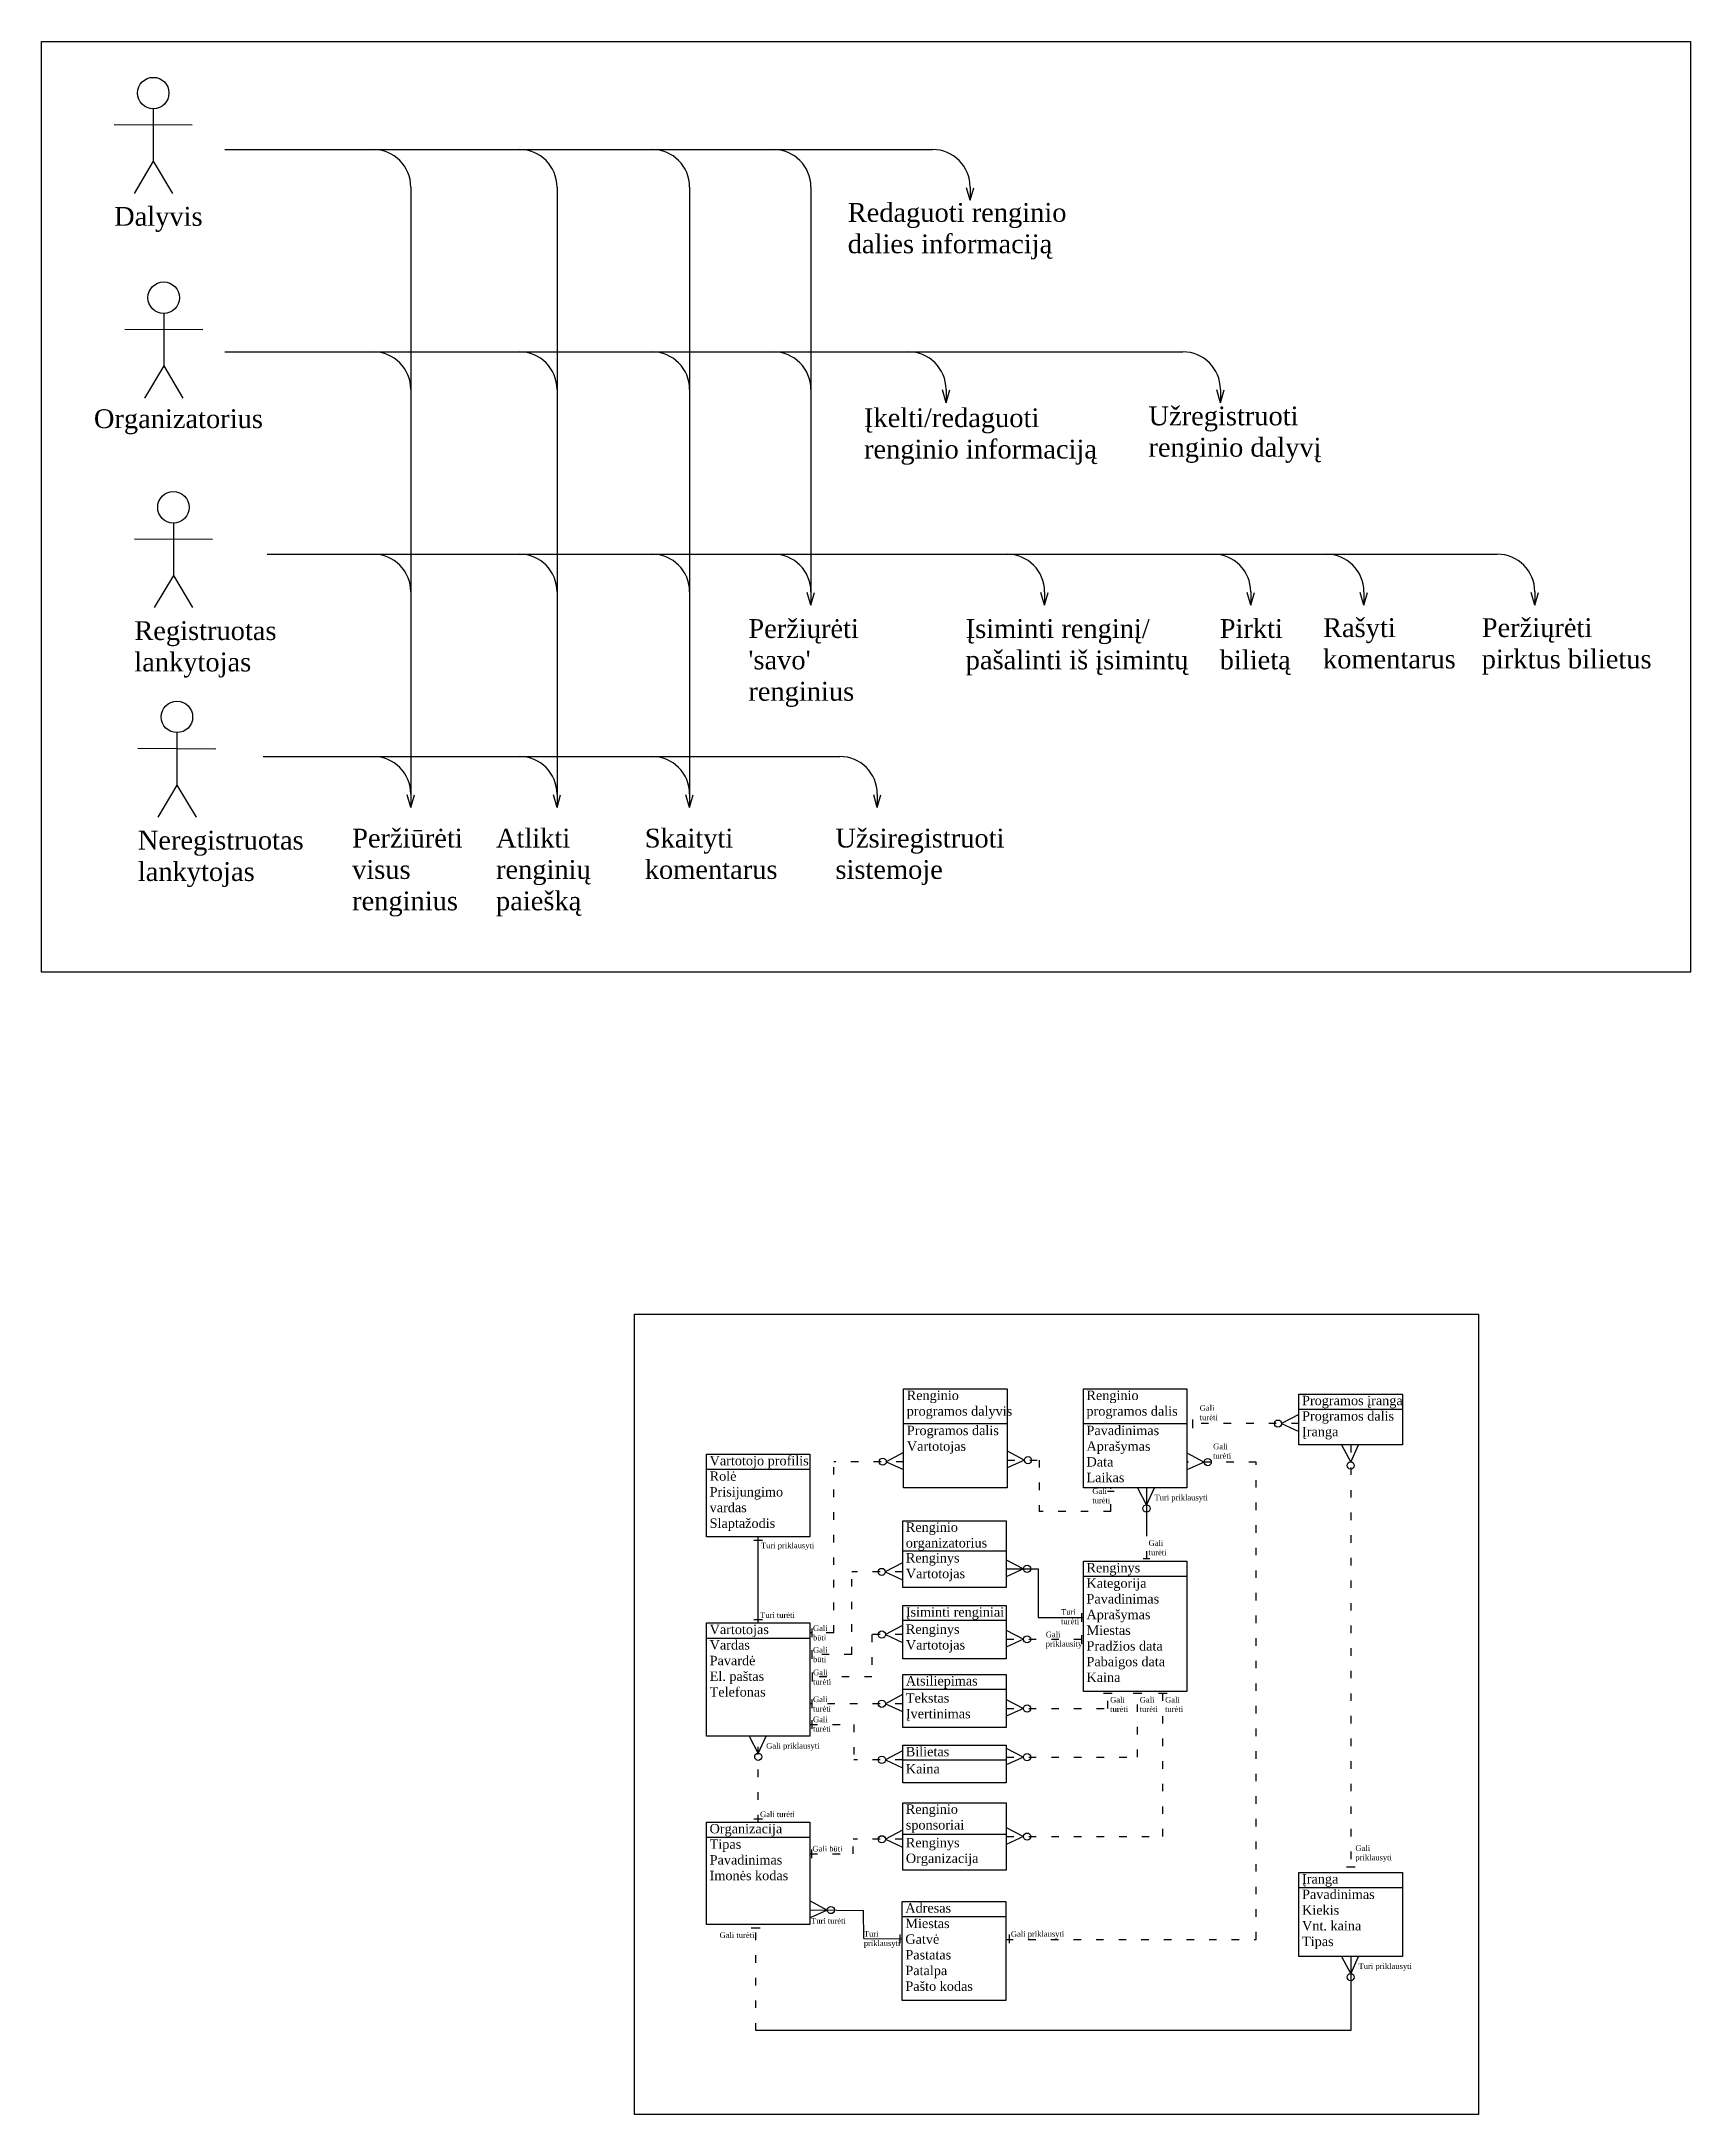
# Model space of a CAD drawing. Header units: inches. Extents: x -80.6 to 7.2, y -62.6 to -7.5.
# Drawn here: x -80.6 to -36.8, y -62.6 to -7.5 of the extents above; entities that cross this region are included whole.
import ezdxf

# ---------------------------------------------------------------- set-up
doc = ezdxf.new("R2010")
doc.units = ezdxf.units.IN
doc.header["$MEASUREMENT"] = 0
doc.linetypes.add('N4024N4', pattern=[0.6, 0.2, -0.4])
doc.layers.add('kabeliai', color=250, linetype='Continuous', lineweight=30)
doc.styles.add('TNR', font='times.ttf', dxfattribs={"height": 0.25})

msp = doc.modelspace()

# ---------------------------------------------------------------- texts
at = {"layer": 'kabeliai', "color": 5, "attachment_point": 1, "style": 'TNR'}
for s, width, insert, char_height in [('{\\C7;Dalyvis}', 2.49375, (-78.68, -11.898), 0.5), ('{\\C7;Organizatorius}', 2.49375, (-79.216, -17.271), 0.5), ('{\\C7;Registruotas lankytojas}', 2.49375, (-78.143, -22.899), 0.5), ('{\\C7;Neregistruotas lankytojas}', 2.55547, (-78.05, -28.464), 0.5), ('Renginio programos dalyvis', 2.95416, (-57.632, -43.332), 0.25), ('Renginio programos dalis', 2.95416, (-52.86, -43.332), 0.25), ('Programos įranga', 2.95416, (-47.136, -43.469), 0.25), ('{\\C7;Gali turėti}', 0.68155, (-49.853, -43.718), 0.15), ('{\\C7;Programos dalis\\PĮranga}', 2.49375, (-47.135, -43.879), 0.25), ('{\\C7;Programos dalis\\PVartotojas}', 2.49375, (-57.63, -44.264), 0.25), ('{\\C7;Pavadinimas\\PAprašymas\\PData\\PLaikas}', 2.49375, (-52.859, -44.264), 0.25), ('Vartotojo profilis', 2.95416, (-62.867, -45.067), 0.25), ('{\\C7;Gali turėti}', 0.68155, (-49.496, -44.739), 0.15), ('{\\C7;Rolė\\PPrisijungimo vardas\\PSlaptažodis}', 2.49375, (-62.866, -45.477), 0.25), ('{\\C7;Gali turėti}', 0.68155, (-52.705, -45.924), 0.15), ('{\\C7;Turi priklausyti}', 2.49375, (-51.054, -46.096), 0.15), ('Renginio organizatorius', 3.0803, (-57.657, -46.832), 0.25), ('{\\C7;Gali turėti}', 0.68155, (-51.21, -47.304), 0.15), ('{\\C7;Turi priklausyti}', 2.49375, (-61.503, -47.367), 0.15), ('{\\C7;Renginys\\PVartotojas}', 2.49375, (-57.656, -47.647), 0.25), ('{\\C7;Kategorija\\PPavadinimas\\PAprašymas\\PMiestas\\PPradžios data\\PPabaigos data\\PKaina}', 2.49375, (-52.859, -48.319), 0.25), ('Renginys', 2.95416, (-52.86, -47.91), 0.25), ('Vartotojas', 2.95416, (-62.867, -49.548), 0.25), ('{\\C7;Turi turėti}', 2.49375, (-61.528, -49.217), 0.15), ('{\\C7;Renginys\\PVartotojas}', 2.49375, (-57.656, -49.541), 0.25), ('Įsiminti renginiai', 3.0803, (-57.657, -49.085), 0.25), ('{\\C7;Turi turėti}', 0.50221, (-53.534, -49.135), 0.15), ('{\\C7;Vardas\\PPavardė\\PEl. paštas\\PTelefonas}', 2.49375, (-62.866, -49.958), 0.25), ('{\\C7;Gali būti}', 0.68155, (-60.122, -49.567), 0.15), ('{\\C7;Gali priklausity}', 0.68155, (-53.94, -49.732), 0.15), ('{\\C7;Gali būti}', 0.68155, (-60.122, -50.144), 0.15), ('{\\C7;Gali turėti}', 0.68155, (-60.119, -50.74), 0.15), ('Atsiliepimas', 2.1622, (-57.657, -50.913), 0.25), ('{\\C7;Gali turėti}', 0.68155, (-60.122, -51.454), 0.15), ('{\\C7;Tekstas\\PĮvertinimas}', 2.49375, (-57.656, -51.369), 0.25), ('{\\C7;Gali turėti}', 0.68155, (-52.23, -51.467), 0.15), ('{\\C7;Gali turėti}', 0.68155, (-51.445, -51.467), 0.15), ('{\\C7;Gali turėti}', 0.86577, (-50.771, -51.467), 0.15), ('{\\C7;Gali turėti}', 0.68155, (-60.122, -51.987), 0.15), ('{\\C7;Gali priklausyti}', 2.49375, (-61.364, -52.69), 0.15), ('Bilietas', 2.1622, (-57.657, -52.794), 0.25), ('{\\C7;Kaina}', 2.49375, (-57.656, -53.249), 0.25), ('{\\C7;Gali turėti}', 2.49375, (-61.528, -54.508), 0.15), ('Renginio sponsoriai', 2.1622, (-57.657, -54.321), 0.25), ('Organizacija', 2.95416, (-62.867, -54.84), 0.25), ('{\\C7;Tipas\\PPavadinimas\\PImonės kodas}', 2.49375, (-62.866, -55.25), 0.25), ('{\\C7;Gali būti}', 2.49375, (-60.136, -55.421), 0.15), ('{\\C7;Renginys\\POrganizacija}', 2.49375, (-57.656, -55.21), 0.25), ('{\\C7;Gali priklausyti}', 0.89155, (-45.718, -55.405), 0.15), ('{\\C7;Pavadinimas\\PKiekis\\PVnt. kaina\\PTipas}', 2.49375, (-47.135, -56.583), 0.25), ('Įranga', 2.95416, (-47.136, -56.173), 0.25), ('Adresas', 2.95416, (-57.671, -56.945), 0.25), ('{\\C7;Gali turėti}', 2.49375, (-62.602, -57.717), 0.15), ('{\\C7;Turi turėti}', 2.49375, (-60.174, -57.337), 0.15), ('{\\C7;Turi priklausyti}', 1.01144, (-58.771, -57.682), 0.15), ('{\\C7;Miestas\\PGatvė\\PPastatas\\PPatalpa\\PPašto kodas}', 2.49375, (-57.669, -57.355), 0.25), ('{\\C7;Gali priklausyti}', 2.49375, (-54.867, -57.685), 0.15), ('{\\C7;Turi priklausyti}', 2.49375, (-45.633, -58.541), 0.15)]:
    msp.add_mtext_dynamic_manual_height_columns(s, width=width, gutter_width=1.25, heights=[0], dxfattribs=dict(at, insert=insert, char_height=char_height))
at = {"layer": 'kabeliai', "color": 7, "char_height": 0.5, "attachment_point": 1, "style": 'TNR'}
for s, width, insert in [('Redaguoti renginio dalies informaciją', 6.37233, (-59.2, -11.794)), ('Įkelti/redaguoti renginio informaciją', 6.37233, (-58.767, -17.246)), ('Užregistruoti renginio dalyvį', 6.37233, (-51.212, -17.197)), ("Peržiųrėti 'savo' renginius", 4.54654, (-61.838, -22.844)), ('Įsiminti renginį/ pašalinti iš įsimintų', 6.37233, (-56.066, -22.844)), ('Pirkti bilietą', 2.70408, (-49.322, -22.844)), ('Rašyti komentarus', 4.54654, (-46.578, -22.82)), ('Peržiųrėti pirktus bilietus', 4.54654, (-42.363, -22.82)), ('Peržiūrėti visus renginius', 3.42245, (-72.359, -28.409)), ('Atlikti renginių paiešką', 3.55167, (-68.539, -28.409)), ('Skaityti komentarus', 4.54654, (-64.588, -28.409)), ('Užsiregistruoti sistemoje', 4.54654, (-59.526, -28.409))]:
    msp.add_mtext_dynamic_manual_height_columns(s, width=width, gutter_width=1.25, heights=[0], dxfattribs=dict(at, insert=insert))

# ---------------------------------------------------------------- linework, layer by layer
at = {"layer": 'kabeliai', "color": 7}
for p, q in [((-77.641, -9.292), (-77.641, -10.684)), ((-78.677, -9.709), (-76.606, -9.719)), ((-75.737, -10.373), (-56.945, -10.373)), ((-77.641, -10.684), (-78.151, -11.538)), ((-77.641, -10.684), (-77.132, -11.538)), ((-70.801, -11.37), (-70.801, -27.843)), ((-66.919, -11.37), (-66.919, -27.667)), ((-63.397, -11.37), (-63.397, -27.667)), ((-60.176, -11.37), (-60.176, -22.469)), ((-55.949, -11.722), (-56.045, -11.386)), ((-55.949, -11.37), (-55.949, -11.722)), ((-55.949, -11.722), (-55.852, -11.386)), ((-77.362, -14.726), (-77.362, -16.119)), ((-78.398, -15.143), (-76.327, -15.154)), ((-75.737, -15.747), (-50.3, -15.747)), ((-77.362, -16.119), (-77.872, -16.973)), ((-77.362, -16.119), (-76.853, -16.973)), ((-70.801, -16.743), (-70.801, -21.12)), ((-66.919, -16.743), (-66.919, -21.12)), ((-63.397, -16.743), (-63.397, -21.12)), ((-60.176, -16.743), (-60.176, -21.12)), ((-56.589, -17.096), (-56.685, -16.759)), ((-56.589, -16.743), (-56.589, -17.096)), ((-56.589, -17.096), (-56.492, -16.759)), ((-49.303, -17.096), (-49.4, -16.759)), ((-49.303, -16.743), (-49.303, -17.096)), ((-49.303, -17.096), (-49.207, -16.759)), ((-77.105, -20.292), (-77.105, -21.685)), ((-78.14, -20.709), (-76.069, -20.72)), ((-74.611, -21.12), (-41.952, -21.12)), ((-77.105, -21.685), (-77.614, -22.539)), ((-77.105, -21.685), (-76.595, -22.539)), ((-70.801, -22.117), (-70.801, -26.494)), ((-66.919, -22.117), (-66.919, -26.494)), ((-63.397, -22.117), (-63.397, -26.494)), ((-60.176, -22.469), (-60.273, -22.133)), ((-60.176, -22.117), (-60.176, -22.469)), ((-60.176, -22.469), (-60.08, -22.133)), ((-53.972, -22.469), (-54.069, -22.133)), ((-53.972, -22.117), (-53.972, -22.469)), ((-53.972, -22.469), (-53.876, -22.133)), ((-48.497, -22.469), (-48.594, -22.133)), ((-48.497, -22.117), (-48.497, -22.469)), ((-48.497, -22.469), (-48.4, -22.133)), ((-45.493, -22.469), (-45.59, -22.133)), ((-45.493, -22.117), (-45.493, -22.469)), ((-45.493, -22.469), (-45.397, -22.133)), ((-40.955, -22.469), (-41.052, -22.133)), ((-40.955, -22.117), (-40.955, -22.469)), ((-40.955, -22.469), (-40.859, -22.133)), ((-77.012, -25.857), (-77.012, -27.25)), ((-78.048, -26.274), (-75.976, -26.285)), ((-74.722, -26.494), (-59.41, -26.494)), ((-77.012, -27.25), (-77.521, -28.104)), ((-77.012, -27.25), (-76.503, -28.104)), ((-70.801, -27.843), (-70.898, -27.506)), ((-70.801, -27.49), (-70.801, -27.843)), ((-70.801, -27.843), (-70.704, -27.506)), ((-66.919, -27.843), (-67.016, -27.506)), ((-66.919, -27.49), (-66.919, -27.843)), ((-66.919, -27.843), (-66.823, -27.506)), ((-63.397, -27.843), (-63.494, -27.506)), ((-63.397, -27.49), (-63.397, -27.843)), ((-63.397, -27.843), (-63.301, -27.506)), ((-58.413, -27.843), (-58.51, -27.506)), ((-58.413, -27.49), (-58.413, -27.843)), ((-58.413, -27.843), (-58.316, -27.506)), ((-50.042, -44.096), (-50.042, -44.327)), ((-52.304, -46.004), (-52.126, -46.004)), ((-51.265, -45.915), (-51.265, -47.002)), ((-61.459, -47.314), (-61.691, -47.314)), ((-61.575, -49.503), (-61.575, -47.218)), ((-51.358, -47.789), (-51.18, -47.789)), ((-54.143, -48.063), (-54.143, -49.356)), ((-61.459, -49.42), (-61.691, -49.42)), ((-52.995, -49.243), (-52.995, -49.475)), ((-60.149, -49.648), (-60.149, -49.88)), ((-52.99, -49.822), (-52.99, -50.053)), ((-60.149, -50.225), (-60.149, -50.456)), ((-60.146, -50.822), (-60.146, -51.053)), ((-60.149, -51.536), (-60.149, -51.767)), ((-52.174, -51.375), (-52.405, -51.375)), ((-51.389, -51.375), (-51.62, -51.375)), ((-50.714, -51.375), (-50.946, -51.375)), ((-60.149, -52.086), (-60.149, -52.317)), ((-61.459, -54.715), (-61.691, -54.715)), ((-60.16, -55.516), (-60.16, -55.748)), ((-45.728, -55.987), (-45.959, -55.987)), ((-58.771, -57.882), (-58.78, -57.134)), ((-61.528, -57.604), (-61.759, -57.604)), ((-57.812, -57.773), (-57.812, -58.005)), ((-54.912, -57.778), (-54.912, -58.009)), ((-45.844, -58.361), (-45.844, -60.326)), ((-45.844, -60.326), (-61.643, -60.326))]:
    msp.add_line(p, q, dxfattribs=at)
at = {"layer": 'kabeliai', "color": 5}
for p, q in [((-47.218, -43.822), (-44.47, -43.822)), ((-57.714, -44.208), (-54.965, -44.208)), ((-52.942, -44.208), (-50.194, -44.208)), ((-62.949, -45.42), (-60.201, -45.42)), ((-57.739, -47.587), (-54.991, -47.587)), ((-52.942, -48.263), (-50.194, -48.263)), ((-57.739, -49.428), (-54.991, -49.428)), ((-62.949, -49.902), (-60.201, -49.902)), ((-57.739, -51.256), (-54.991, -51.256)), ((-57.739, -53.137), (-54.991, -53.137)), ((-62.949, -55.193), (-60.201, -55.193)), ((-57.739, -55.107), (-54.991, -55.107)), ((-47.218, -56.527), (-44.47, -56.527)), ((-57.753, -57.298), (-55.004, -57.298))]:
    msp.add_line(p, q, dxfattribs=at)
at = {"layer": 'kabeliai', "color": 7, "linetype": 'N4024N4'}
for p, q in [((-47.218, -44.208), (-50.194, -44.208)), ((-45.844, -44.772), (-45.844, -56.128)), ((-59.571, -49.761), (-59.571, -45.219)), ((-57.714, -45.219), (-59.571, -45.219)), ((-48.349, -45.229), (-50.194, -45.229)), ((-48.349, -57.906), (-48.349, -45.229)), ((-52.211, -46.543), (-52.211, -45.915)), ((-52.211, -46.543), (-54.118, -46.543)), ((-51.265, -46.997), (-51.265, -47.865)), ((-57.742, -48.147), (-59.091, -48.147)), ((-59.091, -50.337), (-59.091, -48.147)), ((-59.571, -49.761), (-60.201, -49.761)), ((-57.739, -49.81), (-58.557, -49.81)), ((-58.557, -49.81), (-58.557, -50.934)), ((-59.091, -50.337), (-60.201, -50.337)), ((-58.557, -50.934), (-60.198, -50.934)), ((-57.739, -51.648), (-60.201, -51.648)), ((-52.291, -51.772), (-52.291, -51.32)), ((-51.505, -53.064), (-51.505, -51.32)), ((-50.831, -55.173), (-50.831, -51.32)), ((-60.201, -52.198), (-59.034, -52.198)), ((-59.034, -52.198), (-59.034, -53.137)), ((-61.575, -54.795), (-61.575, -52.509)), ((-57.739, -53.137), (-59.034, -53.137)), ((-57.739, -55.246), (-59.053, -55.246)), ((-59.053, -55.635), (-59.053, -55.246)), ((-60.201, -55.635), (-59.053, -55.635)), ((-61.643, -60.326), (-61.643, -57.509)), ((-55.004, -57.906), (-48.349, -57.906))]:
    msp.add_line(p, q, dxfattribs=at)
at = {"layer": 'kabeliai', "color": 7, "lineweight": 25}
msp.add_lwpolyline([(-80.609, -7.503), (-36.819, -7.503), (-36.819, -32.216), (-80.609, -32.216)], close=True, dxfattribs=at)
at = {"layer": 'kabeliai', "color": 7}
msp.add_lwpolyline([(-64.864, -41.306), (-42.451, -41.306), (-42.451, -62.556), (-64.864, -62.556)], close=True, dxfattribs=at)
at = {"layer": 'kabeliai', "color": 5}
for points in [[(-57.714, -43.287), (-54.965, -43.287), (-54.965, -45.915), (-57.714, -45.915)], [(-52.942, -43.287), (-50.194, -43.287), (-50.194, -45.915), (-52.942, -45.915)], [(-47.218, -43.424), (-44.47, -43.424), (-44.47, -44.772), (-47.218, -44.772)], [(-62.949, -45.022), (-60.201, -45.022), (-60.201, -47.218), (-62.949, -47.218)], [(-57.739, -46.787), (-54.991, -46.787), (-54.991, -48.562), (-57.739, -48.562)], [(-52.942, -47.865), (-50.194, -47.865), (-50.194, -51.32), (-52.942, -51.32)], [(-62.949, -49.503), (-60.201, -49.503), (-60.201, -52.509), (-62.949, -52.509)], [(-57.739, -49.04), (-54.991, -49.04), (-54.991, -50.454), (-57.739, -50.454)], [(-57.739, -50.868), (-54.991, -50.868), (-54.991, -52.282), (-57.739, -52.282)], [(-57.739, -52.749), (-54.991, -52.749), (-54.991, -53.748), (-57.739, -53.748)], [(-57.739, -54.276), (-54.991, -54.276), (-54.991, -56.07), (-57.739, -56.07)], [(-62.949, -54.795), (-60.201, -54.795), (-60.201, -57.509), (-62.949, -57.509)], [(-47.218, -56.128), (-44.47, -56.128), (-44.47, -58.361), (-47.218, -58.361)], [(-57.753, -56.9), (-55.004, -56.9), (-55.004, -59.531), (-57.753, -59.531)]]:
    msp.add_lwpolyline(points, close=True, dxfattribs=at)
at = {"layer": 'kabeliai', "color": 7}
for points in [[(-47.221, -43.965), (-47.679, -44.208), (-47.221, -44.416)], [(-57.716, -44.976), (-58.174, -45.219), (-57.716, -45.427)], [(-54.964, -44.935), (-54.506, -45.177), (-54.964, -45.385)], [(-50.193, -44.988), (-49.735, -45.23), (-50.193, -45.439)], [(-46.087, -44.772), (-45.844, -45.23), (-45.636, -44.772)], [(-51.507, -45.915), (-51.265, -46.373), (-51.056, -45.915)], [(-54.99, -47.822), (-54.532, -48.064), (-54.99, -48.273)], [(-57.744, -47.904), (-58.202, -48.147), (-57.744, -48.355)], [(-54.991, -48.063), (-54.143, -48.063)], [(-54.143, -49.356), (-52.942, -49.356)], [(-57.742, -49.567), (-58.199, -49.81), (-57.742, -50.018)], [(-54.99, -49.693), (-54.532, -49.936), (-54.99, -50.144)], [(-57.742, -51.405), (-58.199, -51.648), (-57.742, -51.856)], [(-54.99, -51.531), (-54.532, -51.773), (-54.99, -51.981)], [(-61.818, -52.509), (-61.575, -52.967), (-61.367, -52.509)], [(-54.99, -52.823), (-54.532, -53.065), (-54.99, -53.274)], [(-57.742, -52.894), (-58.199, -53.137), (-57.742, -53.345)], [(-57.742, -55.003), (-58.199, -55.246), (-57.742, -55.454)], [(-54.99, -54.932), (-54.532, -55.175), (-54.99, -55.383)], [(-60.201, -57.124), (-58.771, -57.134)], [(-60.2, -56.882), (-59.742, -57.125), (-60.2, -57.333)], [(-58.771, -57.882), (-57.753, -57.89)], [(-46.087, -58.361), (-45.844, -58.819), (-45.636, -58.361)]]:
    msp.add_lwpolyline(points, dxfattribs=at)
at = {"layer": 'kabeliai', "color": 7, "linetype": 'N4024N4'}
for points in [[(-54.965, -45.176), (-54.118, -45.176)], [(-54.118, -45.176), (-54.118, -46.543)], [(-54.991, -49.934), (-52.942, -49.934)], [(-54.991, -51.772), (-52.291, -51.772)], [(-54.991, -53.064), (-51.505, -53.064)], [(-54.991, -55.173), (-50.831, -55.173)]]:
    msp.add_lwpolyline(points, dxfattribs=at)
at = {"layer": 'kabeliai', "color": 7}
for centre, radius in [((-77.641, -8.874), 0.418), ((-77.362, -14.309), 0.418), ((-77.105, -19.875), 0.418), ((-77.012, -25.44), 0.418), ((-47.774, -44.208), 0.0948), ((-58.269, -45.219), 0.0948), ((-54.411, -45.178), 0.0948), ((-49.639, -45.231), 0.0948), ((-45.844, -45.319), 0.0948), ((-51.265, -46.462), 0.0948), ((-58.297, -48.147), 0.0948), ((-54.436, -48.065), 0.0948), ((-58.294, -49.81), 0.0948), ((-54.436, -49.936), 0.0948), ((-58.294, -51.648), 0.0948), ((-54.436, -51.774), 0.0948), ((-61.575, -53.056), 0.0948), ((-58.294, -53.137), 0.0948), ((-54.436, -53.066), 0.0948), ((-58.294, -55.246), 0.0948), ((-54.436, -55.175), 0.0948), ((-59.646, -57.126), 0.0948), ((-45.844, -58.907), 0.0948)]:
    msp.add_circle(centre, radius, dxfattribs=at)
for centre in [(-71.798, -11.37), (-67.916, -11.37), (-64.394, -11.37), (-61.173, -11.37), (-56.945, -11.37), (-71.798, -16.743), (-67.916, -16.743), (-64.394, -16.743), (-61.173, -16.743), (-57.585, -16.743), (-50.3, -16.743), (-71.798, -22.117), (-67.916, -22.117), (-64.394, -22.117), (-61.173, -22.117), (-54.969, -22.117), (-49.494, -22.117), (-46.49, -22.117), (-41.952, -22.117), (-71.798, -27.49), (-67.916, -27.49), (-64.394, -27.49), (-59.41, -27.49)]:
    msp.add_arc(centre, 0.997, 0, 90, dxfattribs=at)

msp.set_redraw_order([(e.dxf.handle, doc.entitydb.next_handle()) for e in msp.query("TEXT MTEXT ATTDEF DIMENSION ARC_DIMENSION")])  # texts and dimensions are drawn at this point

doc.saveas('drawing.dxf')
